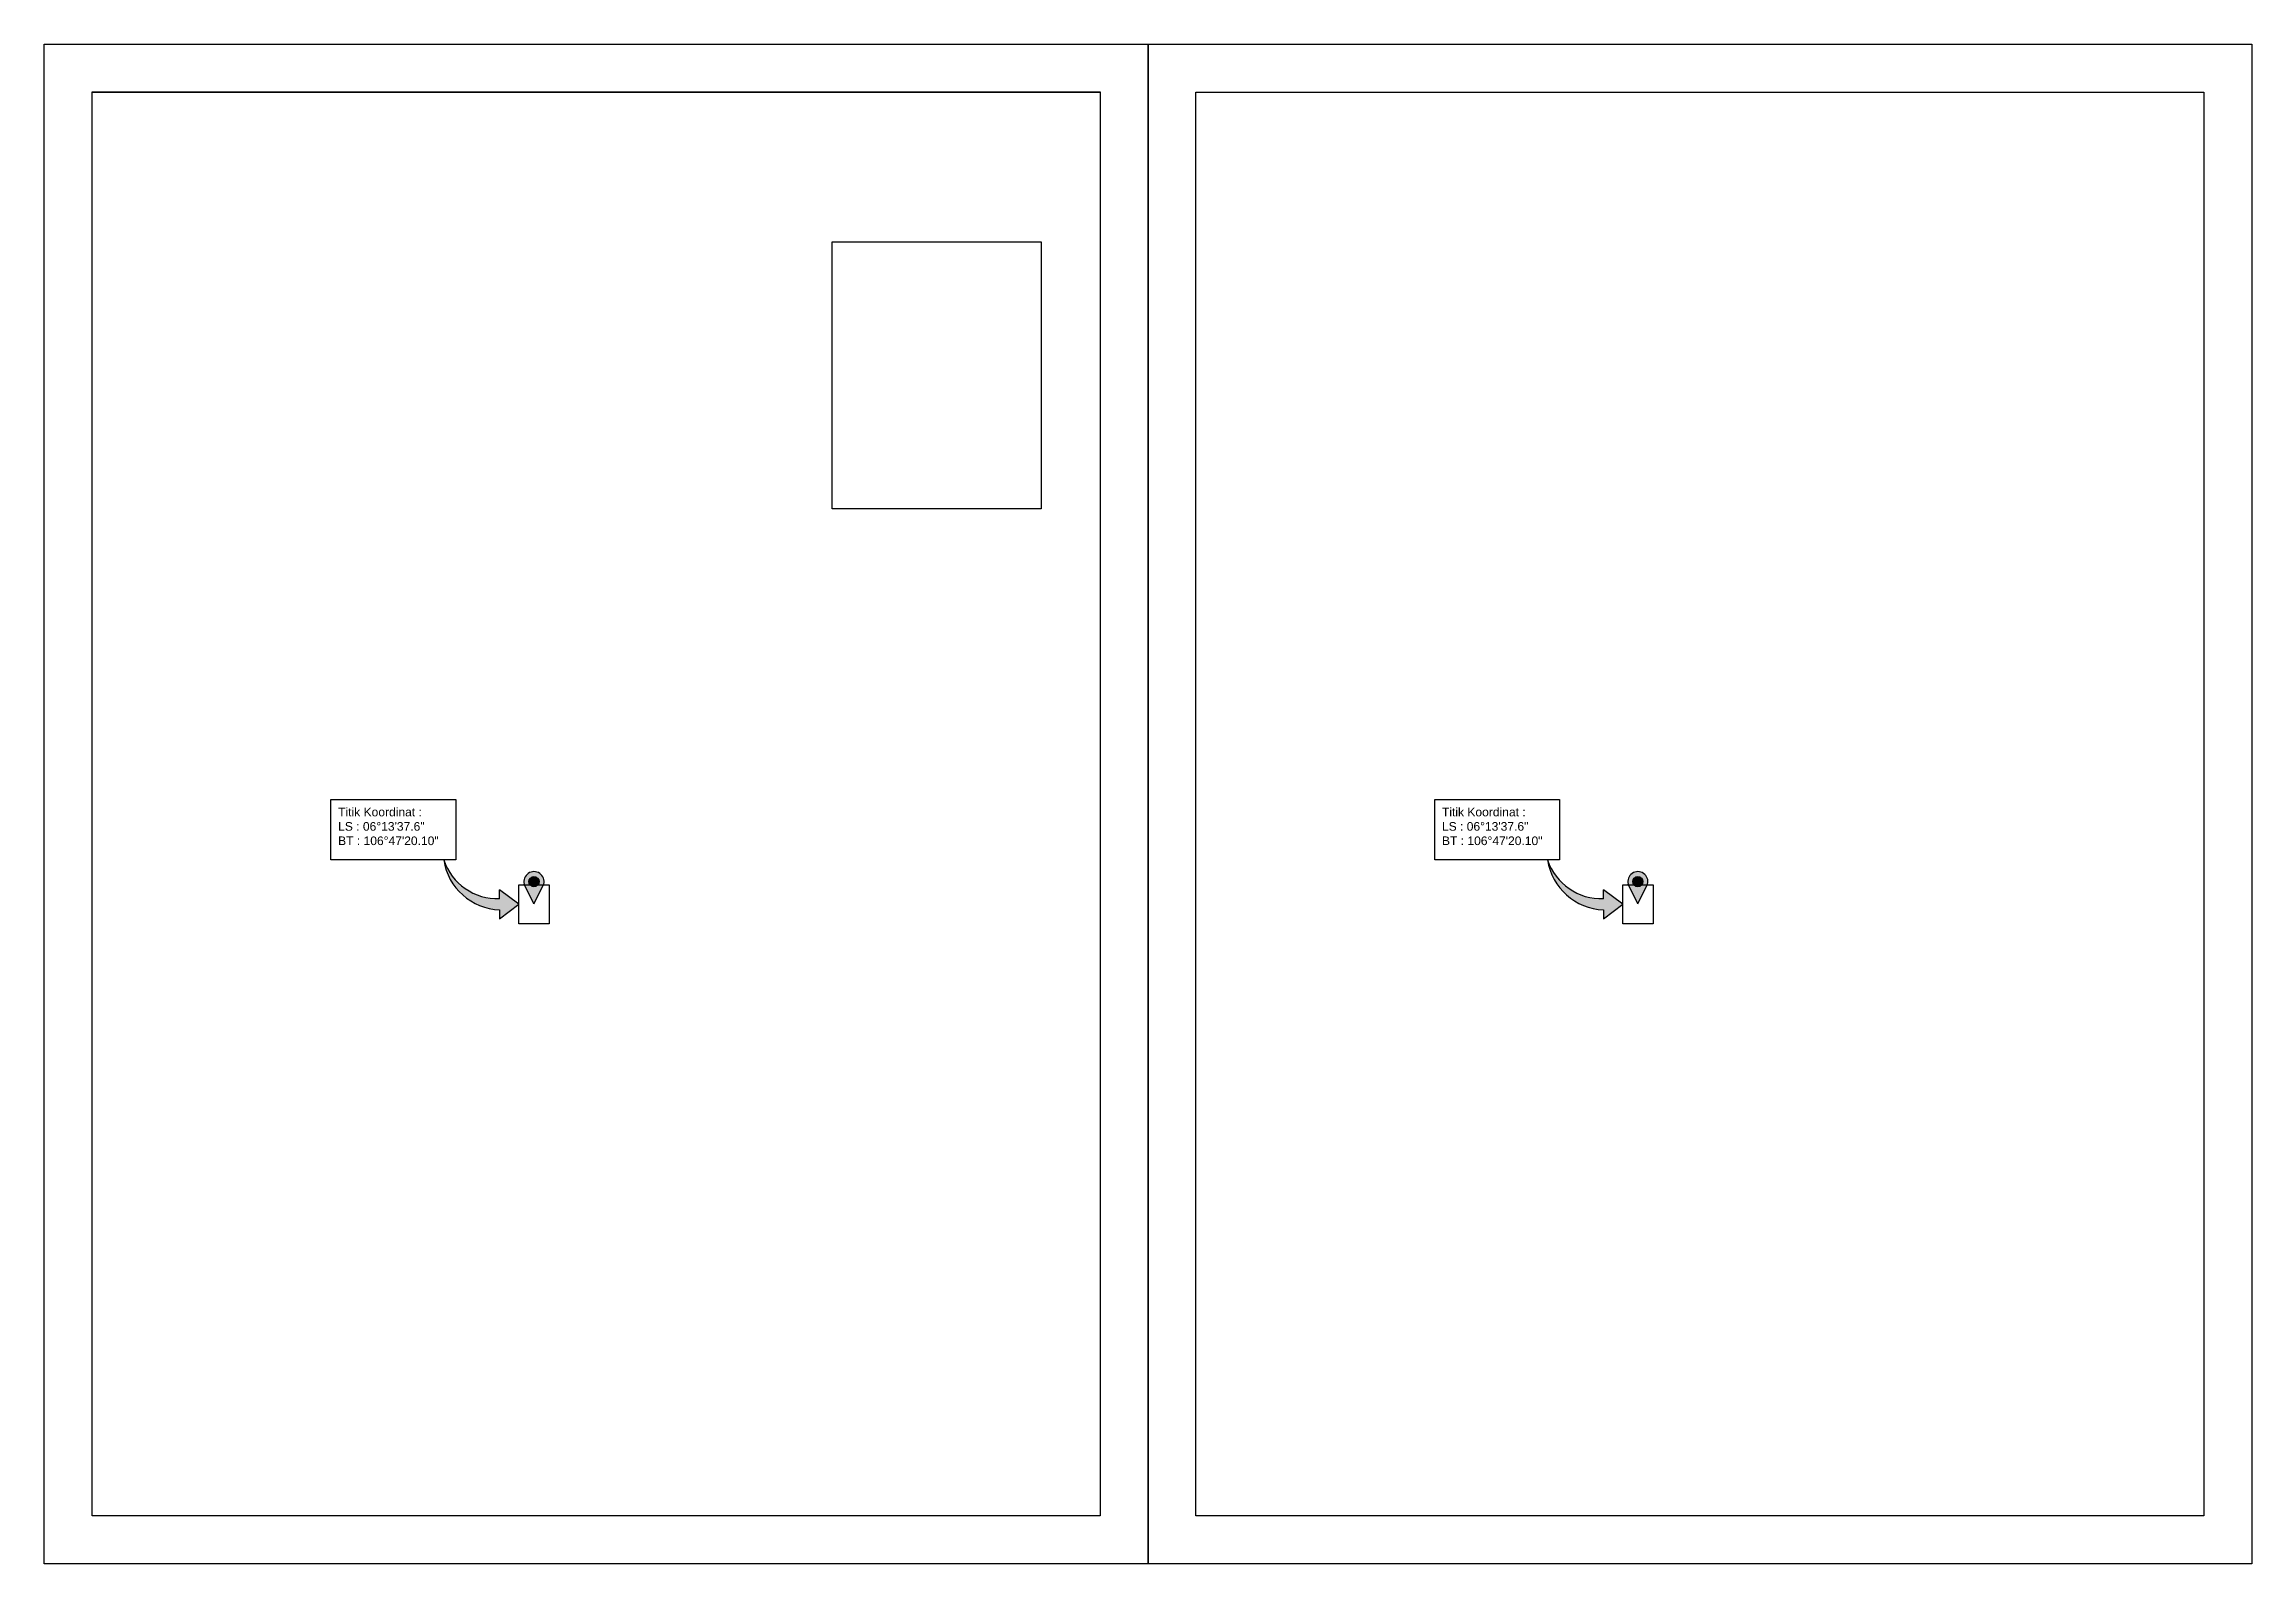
# Model space of a CAD drawing. Header units: millimetres. Extents: x 732789 to 734367, y 13383 to 14017.
# Drawn here: x 733906.8 to 734367.2, y 13700.3 to 14017.3 of the extents above; entities that cross this region are included whole.
import ezdxf

# ---------------------------------------------------------------- set-up
doc = ezdxf.new("R2010")
doc.units = ezdxf.units.MM
doc.styles.get("Standard").update_dxf_attribs({"font": 'arial.ttf'})
picture_1 = doc.add_image_def('image1.png', size_in_pixel=(591, 835))
picture_2 = doc.add_image_def('image2.png', size_in_pixel=(591, 835))

msp = doc.modelspace()

# ---------------------------------------------------------------- texts
at = {"color": 5, "char_height": 1.8, "attachment_point": 1}
for insert in [(733968.1, 13858.06), (734198.3, 13858.06)]:
    msp.add_mtext_dynamic_manual_height_columns('Titik Koordinat : \\PLS : 06°13\'37.6"\\PBT : 106°47\'20.10"', width=62.0817, gutter_width=9.7, heights=[0], dxfattribs=dict(at, insert=insert))

# ---------------------------------------------------------------- hatches: boundary and pattern name
at = {"true_color": 0x939598, "transparency": 33554643}
h = msp.add_hatch(color=252, dxfattribs=at)
h.dxf.hatch_style = 1
h.set_gradient(color1=(147, 149, 152), color2=(0, 0, 255), rotation=236)
h.paths.add_polyline_path([(734001.78, 13840.95), (734001.78, 13839.09, -0.332335), (733990.12, 13847.16, 0.357219), (734001.78, 13836.74), (734001.78, 13834.87), (734005.8, 13837.91)])
h = msp.add_hatch(color=1)
h.dxf.hatch_style = 1
h.paths.add_polyline_path([(734010.99, 13842.12, 1.282095), (734006.91, 13842.12), (734008.95, 13838.03)])
h.paths.add_polyline_path([(734007.9, 13842.63, -1), (734010.01, 13842.63, -1)], flags=16)
h = msp.add_hatch(color=252, dxfattribs=at)
h.dxf.hatch_style = 1
h.set_gradient(color1=(147, 149, 152), color2=(0, 0, 255), rotation=236)
h.paths.add_polyline_path([(734231.99, 13840.95), (734231.99, 13839.09, -0.332335), (734220.33, 13847.16, 0.357219), (734231.99, 13836.74), (734231.99, 13834.87), (734236, 13837.91)])
h = msp.add_hatch(color=1)
h.dxf.hatch_style = 1
h.paths.add_polyline_path([(734241.2, 13842.12, 1.282095), (734237.12, 13842.12), (734239.16, 13838.03)])
h.paths.add_polyline_path([(734238.1, 13842.63, -1), (734240.22, 13842.63, -1)], flags=16)
at = {"true_color": 0xffffff}
h = msp.add_hatch(color=7, dxfattribs=at)
h.dxf.hatch_style = 1
h.paths.add_polyline_path([(734007.9, 13842.63, 1), (734010.01, 13842.63, 1)])
h = msp.add_hatch(color=7, dxfattribs=at)
h.dxf.hatch_style = 1
h.paths.add_polyline_path([(734238.1, 13842.63, 1), (734240.22, 13842.63, 1)])

# ---------------------------------------------------------------- linework, layer by layer
for points in [[(733906.79, 14017.33), (734137, 14017.33), (734137, 13700.33), (733906.79, 13700.33)], [(734137, 14017.33), (734367.21, 14017.33), (734367.21, 13700.33), (734137, 13700.33)], [(734071.14, 13976.11), (734114.69, 13976.11), (734114.69, 13920.39), (734071.14, 13920.39)]]:
    msp.add_lwpolyline(points, close=True)
for points in [[(733916.79, 14007.33), (734127, 14007.33), (734127, 13710.33), (733916.79, 13710.33), (733916.79, 14007.33)], [(734357.21, 13710.33), (734147, 13710.33), (734147, 14007.33)], [(734001.78, 13839.08), (734001.78, 13840.94)], [(734001.78, 13839.08), (734001.78, 13840.94)], [(734001.78, 13834.87), (734005.79, 13837.91), (734001.78, 13840.94)], [(734008.95, 13838.03), (734006.91, 13842.12)], [(734008.95, 13838.03), (734010.99, 13842.12)], [(734231.99, 13839.08), (734231.99, 13840.94)], [(734231.99, 13839.08), (734231.99, 13840.94)], [(734231.99, 13834.87), (734236, 13837.91), (734231.99, 13840.94)], [(734239.16, 13838.03), (734237.12, 13842.12)], [(734239.16, 13838.03), (734241.2, 13842.12)], [(734001.78, 13836.74), (734001.78, 13834.87)], [(734001.78, 13836.74), (734001.78, 13834.87)], [(734231.99, 13836.74), (734231.99, 13834.87)], [(734231.99, 13836.74), (734231.99, 13834.87)]]:
    msp.add_lwpolyline(points)
at = {"color": 5}
for points in [[(733966.61, 13859.77), (733992.62, 13859.77), (733992.62, 13847.16), (733966.61, 13847.16)], [(734196.82, 13859.77), (734222.83, 13859.77), (734222.83, 13847.16), (734196.82, 13847.16)]]:
    msp.add_lwpolyline(points, close=True, dxfattribs=at)
at = {"color": 1}
for points in [[(734005.79, 13841.97), (734012.13, 13841.97), (734012.13, 13833.85), (734005.79, 13833.85)], [(734236, 13841.97), (734242.34, 13841.97), (734242.34, 13833.85), (734236, 13833.85)]]:
    msp.add_lwpolyline(points, close=True, dxfattribs=at)
for centre in [(734008.95, 13842.63), (734239.16, 13842.63)]:
    msp.add_circle(centre, 1.06)
for centre, radius, start, end in [((734002.31, 13849.06), 12.34, 188.903, 267.5338), ((734001.35, 13850.92), 11.84, 198.5445, 272.0783), ((734008.95, 13842.63), 2.1, 345.9066, 194.0934), ((734232.52, 13849.06), 12.34, 188.903, 267.5338), ((734231.56, 13850.92), 11.84, 198.5445, 272.0783), ((734239.16, 13842.63), 2.1, 345.9066, 194.0934)]:
    msp.add_arc(centre, radius, start, end)

msp.set_redraw_order([(e.dxf.handle, doc.entitydb.next_handle()) for e in msp.query("TEXT MTEXT ATTDEF DIMENSION ARC_DIMENSION")])  # texts and dimensions are drawn at this point

# ---------------------------------------------------------------- pictures from other files: only their frames are drawn
image = msp.add_image(picture_2, insert=(733916.79, 13710.33), size_in_units=(210.23, 297.02))
image.dxf.flags = 7
image = msp.add_image(picture_1, insert=(734147, 13710.34), size_in_units=(210.2, 296.99))
image.dxf.flags = 7

doc.saveas('drawing.dxf')
